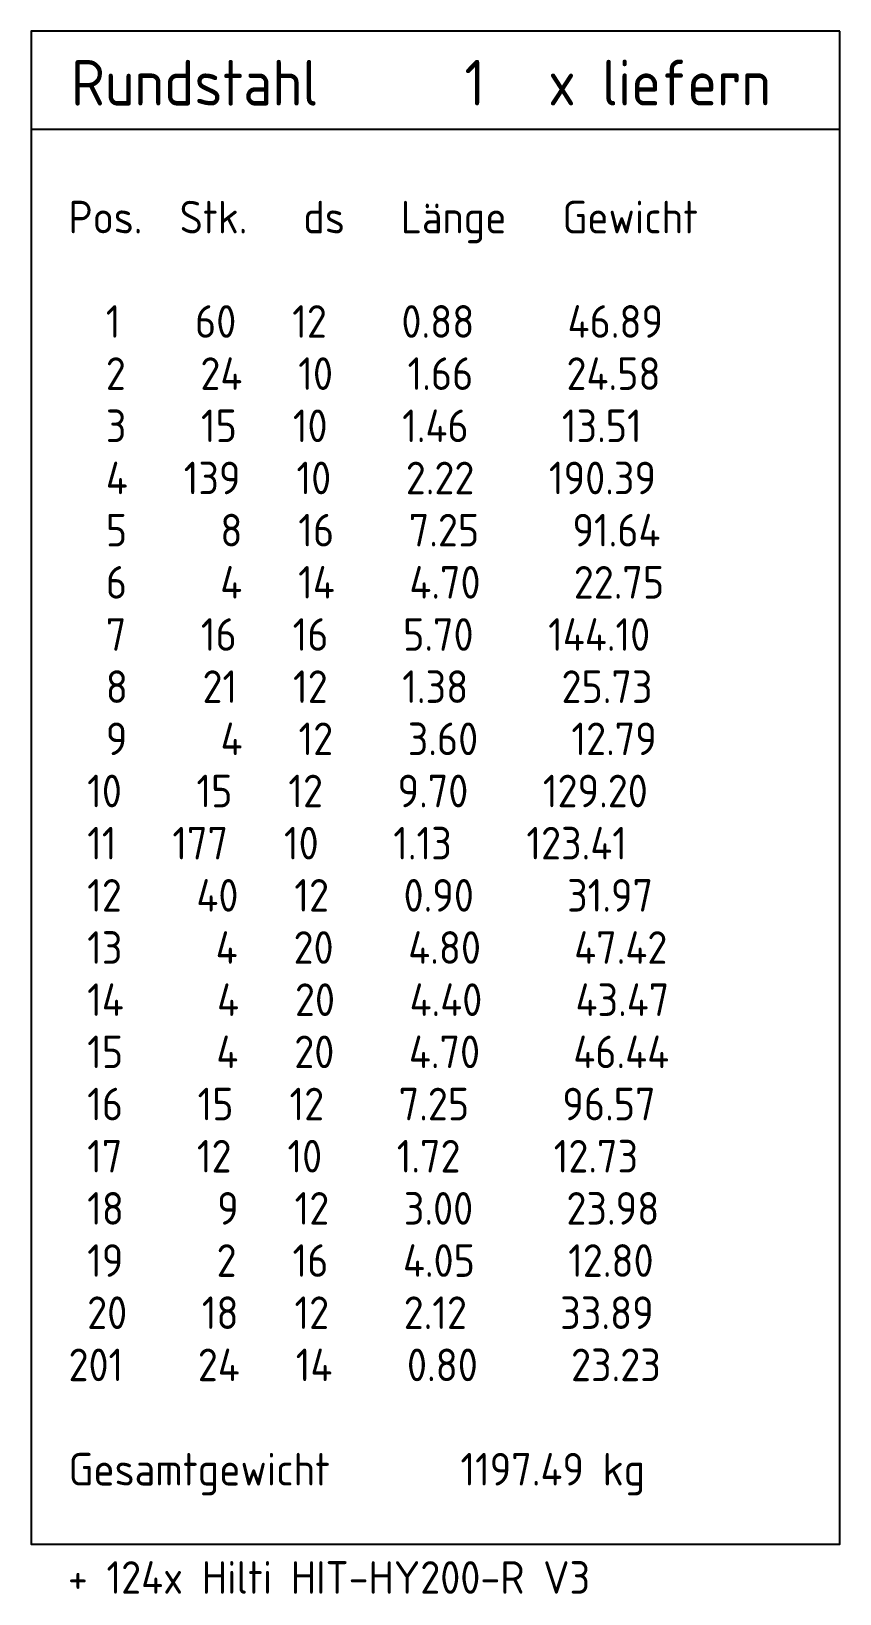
# Model space of a CAD drawing. Extents: x -17 to 300, y 24 to 138.
# Drawn here: x 265.06 to 268.16, y 50.93 to 56.92 of the extents above; entities that cross this region are included whole.
import ezdxf
from ezdxf.enums import TextEntityAlignment as Align

# ---------------------------------------------------------------- set-up
doc = ezdxf.new("R2010")
doc.units = 0
doc.header["$LTSCALE"] = 0.5
doc.header["$MEASUREMENT"] = 0
doc.linetypes.add('AUSGEZOGEN', pattern=[1000.01, 1000, 0.01])
for name, color, linetype in [('MAT', 7, 'CONTINUOUS'), ('RND', 7, 'CONTINUOUS'), ('TEXT', 7, 'CONTINUOUS')]:
    doc.layers.add(name, color=color, linetype=linetype)
doc.styles.add('liste', font='isocp-e.shx')
doc.styles.add('TXT', font='isocp.shx')

msp = doc.modelspace()

# ---------------------------------------------------------------- texts
at = {"layer": 'RND', "color": 7, "linetype": 'AUSGEZOGEN', "style": 'liste'}
for s, p in [('  Pos.  Stk.   ds   Länge   Gewicht', (265.0563, 56.1415)), ('    1    60   12    0.88     46.89   ', (265.0563, 55.7415)), ('    2    24   10    1.66     24.58   ', (265.0563, 55.5415)), ('    3    15   10    1.46     13.51   ', (265.0563, 55.3415)), ('    4   139   10    2.22    190.39   ', (265.0563, 55.1415)), ('    5     8   16    7.25     91.64   ', (265.0563, 54.9415)), ('    6     4   14    4.70     22.75   ', (265.0563, 54.7415)), ('    7    16   16    5.70    144.10   ', (265.0563, 54.5415)), ('    8    21   12    1.38     25.73   ', (265.0563, 54.3415)), ('    9     4   12    3.60     12.79   ', (265.0563, 54.1415)), ('   10    15   12    9.70    129.20   ', (265.0563, 53.9415)), ('   11   177   10    1.13    123.41   ', (265.0563, 53.7415)), ('   12    40   12    0.90     31.97   ', (265.0563, 53.5415)), ('   13     4   20    4.80     47.42   ', (265.0563, 53.3415)), ('   14     4   20    4.40     43.47   ', (265.0563, 53.1415)), ('   15     4   20    4.70     46.44   ', (265.0563, 52.9415)), ('   16    15   12    7.25     96.57   ', (265.0563, 52.7415)), ('   17    12   10    1.72     12.73   ', (265.0563, 52.5415)), ('   18     9   12    3.00     23.98   ', (265.0563, 52.3415)), ('   19     2   16    4.05     12.80   ', (265.0563, 52.1415)), ('   20    18   12    2.12     33.89   ', (265.0563, 51.9415)), ('  201    24   14    0.80     23.23   ', (265.0563, 51.7415)), ('  Gesamtgewicht       1197.49 kg', (265.0563, 51.3415))]:
    msp.add_text(s, height=0.125, dxfattribs=at).set_placement(p)
at = {"layer": 'TEXT', "color": 7, "linetype": 'AUSGEZOGEN', "style": 'TXT'}
msp.add_text('+ 124x Hilti HIT-HY200-R V3', height=0.125, dxfattribs=at).set_placement((265.1968, 50.9266))

# ---------------------------------------------------------------- blocks, each defined once
blk = doc.blocks.new('RND_LIS1')
at = {"layer": 'MAT', "color": 1, "linetype": 'Continuous', "style": 'TXT'}
blk.add_text('x liefern', height=0.35, dxfattribs=at).set_placement((5.674, 0.181), align=Align.RIGHT)
at = {"layer": 'RND', "color": 1, "linetype": 'Continuous', "style": 'TXT'}
blk.add_text('Rundstahl', height=0.35, dxfattribs=at).set_placement((0.305, 0.18))
blk.add_attdef('RND_Z', text='', height=0.35, dxfattribs=at).set_placement((3.48, 0.181), align=Align.RIGHT)

# ---------------------------------------------------------------- linework, layer by layer
at = {"layer": 'RND', "color": 5, "linetype": 'AUSGEZOGEN'}
msp.add_line((265.0563, 56.5415), (268.1563, 56.5415), dxfattribs=at)
msp.add_lwpolyline([(268.1563, 56.9165), (265.0563, 56.9165), (265.0563, 51.1165), (268.1563, 51.1165), (268.1563, 56.9165)], dxfattribs=at)

# ---------------------------------------------------------------- block references
at = {"layer": 'RND', "color": 191, "linetype": 'AUSGEZOGEN', "xscale": 0.5, "yscale": 0.5, "zscale": 0.5}
msp.add_blockref('RND_LIS1', (265.0563, 56.5415), dxfattribs=at).add_auto_attribs({'RND_Z': '1'})

msp.set_redraw_order([(e.dxf.handle, doc.entitydb.next_handle()) for e in msp.query("TEXT MTEXT ATTDEF DIMENSION ARC_DIMENSION")])  # texts and dimensions are drawn at this point

doc.saveas('drawing.dxf')
